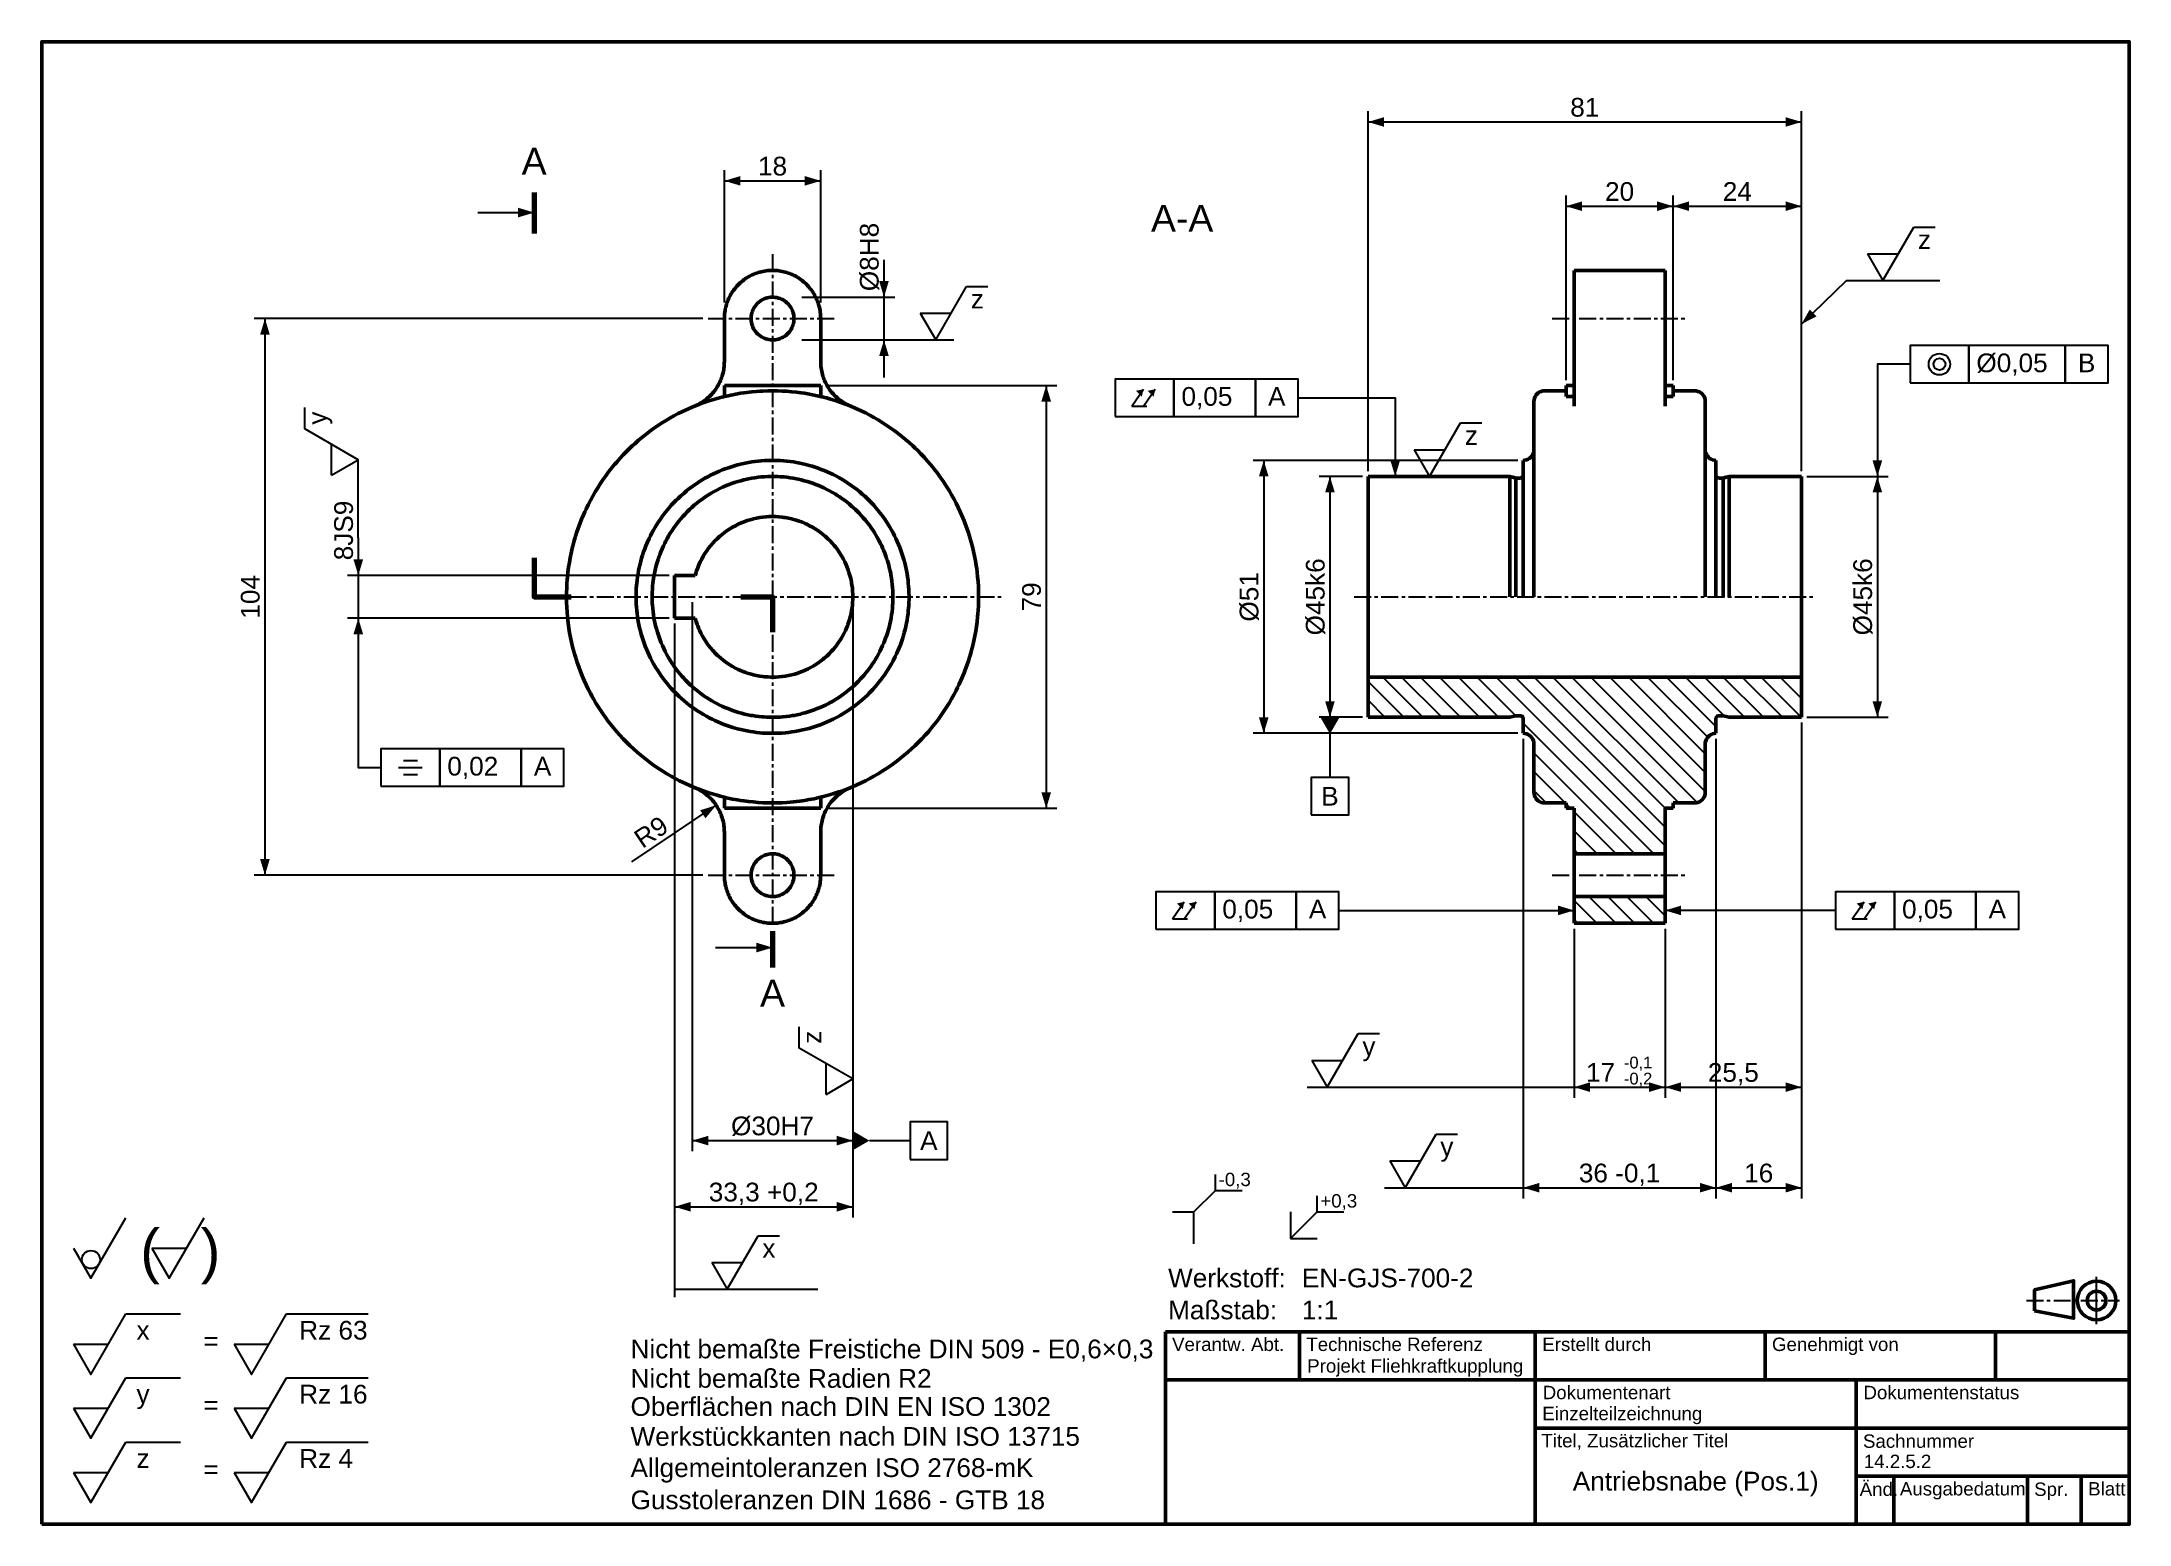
# Model space of a CAD drawing. Header units: millimetres. Extents: x 20 to 410, y 10 to 287.
import ezdxf
from ezdxf.enums import TextEntityAlignment as Align

# ---------------------------------------------------------------- set-up
doc = ezdxf.new("R2010")
doc.units = ezdxf.units.MM
doc.linetypes.add('CENTER', pattern=[5.08, 3.175, -0.635, 0.635, -0.635])
for name, color, linetype, lineweight in [('DUENN', 7, 'CONTINUOUS', 25), ('KANTEN', 7, 'CONTINUOUS', 50), ('MITTELLINIEN', 7, 'CENTER', 25), ('TEXT', 7, 'CONTINUOUS', 25)]:
    doc.layers.add(name, color=color, linetype=linetype, lineweight=lineweight)
doc.styles.get("Standard").update_dxf_attribs({"font": 'arial.ttf'})

msp = doc.modelspace()

# ---------------------------------------------------------------- texts
at = {"layer": 'TEXT'}
for s, height, p in [('81', 3.5, (308.28, 273.01)), ('A', 5, (111.99, 262.19)), ('18', 3.5, (156.53, 262.01)), ('20', 3.5, (314.78, 257.27)), ('24', 3.5, (336.78, 257.27)), ('A-A', 5, (233.06, 251.52)), ('B', 3.5, (402.04, 225.25)), ('A', 3.5, (250.73, 218.98)), ('A', 3.5, (113.57, 149.89)), ('B', 3.5, (260.67, 144.28)), ('A', 3.5, (258.36, 123.19)), ('A', 3.5, (385.35, 123.19)), ('A', 5, (156.53, 106.74)), ('25,5', 3.5, (336.03, 92.67)), ('Ø30H7', 3.5, (156.53, 82.68)), ('A', 3.5, (185.73, 79.93)), ('36 -0,1', 3.5, (314.78, 73.88)), ('16', 3.5, (340.78, 73.88)), ('33,3 +0,2', 3.5, (154.88, 70.32)), ('Antriebsnabe (Pos.1)', 3.5, (329, 16.3))]:
    msp.add_text(s, height=height, dxfattribs=at).set_placement(p, align=Align.CENTER)
for s, p in [('Ø8H8', (176.35, 246.78)), ('8JS9', (78.14, 195.68)), ('104', (60.7, 183.28)), ('Ø51', (247.3, 183.28)), ('Ø45k6', (259.67, 183.28)), ('Ø45k6', (361.94, 183.28)), ('79', (206.66, 183.28))]:
    msp.add_text(s, height=3.5, rotation=90, dxfattribs=at).set_placement(p, align=Align.CENTER)
for s, height, p in [('z', 3.5, (370.53, 248.28)), ('z', 3.5, (193.58, 237.18)), ('Ø0,05', 3.5, (381.44, 225.25)), ('0,05', 3.5, (232.93, 218.98)), ('z', 3.5, (285.87, 211.68)), ('0,02', 3.5, (95.77, 149.89)), ('0,05', 3.5, (240.56, 123.19)), ('0,05', 3.5, (367.55, 123.19)), ('y', 3.5, (266.73, 97.57)), ('17', 3.5, (308.5, 92.67)), ('-0,1', 2.2, (315.6, 95.17)), ('-0,2', 2.2, (315.6, 92.17)), ('y', 3.5, (281.29, 78.78)), ('-0,3', 2.5, (239.87, 73.18)), ('+0,3', 2.5, (258.87, 69.18)), ('(', 7.9, (38.4, 57.2)), (')', 7.9, (49.7, 57.2)), ('x', 3.5, (154.63, 59.81)), ('Werkstoff:', 3.5, (230.43, 54.27)), ('EN-GJS-700-2', 3.5, (255.42, 54.27)), ('Maßstab:', 3.5, (230.43, 48.3)), ('1:1', 3.5, (255.42, 48.3)), ('x', 3.5, (37.7, 44.5)), ('Rz 63', 3.5, (68.1, 44.5)), ('=', 3.5, (50.2, 42.5)), ('Nicht bemaßte Freistiche DIN 509 - E0,6×0,3', 3.5, (130, 41)), ('Verantw. Abt.', 2.5, (231.17, 42.37)), ('Technische Referenz', 2.5, (256.25, 42.37)), ('Erstellt durch', 2.5, (300.34, 42.37)), ('Genehmigt von', 2.5, (343.25, 42.37)), ('Nicht bemaßte Radien R2', 3.5, (130, 35.5)), ('Projekt Fliehkraftkupplung', 2.5, (256.42, 38.34)), ('y', 3.5, (37.7, 32.56)), ('Rz 16', 3.5, (68.1, 32.56)), ('Dokumentenart', 2.5, (300.42, 33.37)), ('Dokumentenstatus', 2.5, (360.34, 33.37)), ('=', 3.5, (50.2, 30.56)), ('Oberflächen nach DIN EN ISO 1302', 3.5, (130, 30.25)), ('Einzelteilzeichnung', 2.5, (300.34, 29.44)), ('Werkstückkanten nach DIN ISO 13715', 3.5, (130, 24.66)), ('Rz 4', 3.5, (68.1, 20.54)), ('Titel, Zusätzlicher Titel', 2.5, (300.17, 24.37)), ('Sachnummer', 2.5, (360.25, 24.28)), ('z', 3.5, (37.7, 20.54)), ('=', 3.5, (50.2, 18.54)), ('Allgemeintoleranzen ISO 2768-mK', 3.5, (130, 18.82)), ('14.2.5.2', 2.5, (360.4, 20.5)), ('Gusstoleranzen DIN 1686 - GTB 18', 3.5, (130, 12.81)), ('Änd.', 2.5, (359.64, 15.3)), ('Ausgabedatum', 2.5, (367.15, 15.38)), ('Spr.', 2.5, (392.23, 15.3)), ('Blatt', 2.5, (402.32, 15.38))]:
    msp.add_text(s, height=height, dxfattribs=at).set_placement(p)
for s, rotation, p in [('y', 90, (73.24, 215.45)), ('R9', 33.9, (132.22, 136.16)), ('z', 90, (165.63, 99.77))]:
    msp.add_text(s, height=3.5, rotation=rotation, dxfattribs=at).set_placement(p)

# ---------------------------------------------------------------- linework, layer by layer
at = {"layer": 'DUENN', "lineweight": 25}
for p, q in [((267.78, 206.78), (267.78, 274.01)), ((348.78, 206.78), (348.78, 274.01)), ((267.78, 272.01), (348.78, 272.01)), ((147.53, 238.28), (147.53, 263.01)), ((165.53, 238.28), (165.53, 263.01)), ((147.53, 261.01), (165.53, 261.01)), ((304.78, 223.78), (304.78, 258.27)), ((324.78, 223.78), (324.78, 258.27)), ((324.78, 223.78), (324.78, 258.27)), ((348.78, 206.78), (348.78, 258.27)), ((101.49, 255.08), (111.99, 255.08)), ((304.78, 256.27), (324.78, 256.27)), ((324.78, 256.27), (348.78, 256.27)), ((369.73, 252.38), (373.73, 252.38)), ((177.35, 246.28), (177.35, 224.28)), ((361.07, 247.38), (366.85, 247.38)), ((162.03, 239.28), (179.35, 239.28)), ((192.78, 241.28), (196.78, 241.28)), ((143.53, 235.28), (59.7, 235.28)), ((61.7, 235.28), (61.7, 131.28)), ((184.12, 236.28), (189.89, 236.28)), ((162.03, 231.28), (179.35, 231.28)), ((179.35, 231.28), (190.39, 231.28)), ((167.03, 222.78), (209.66, 222.78)), ((207.66, 222.78), (207.66, 143.78)), ((69.14, 214.65), (69.14, 218.65)), ((223.63, 218.88), (225.83, 222.08)), ((223.63, 218.88), (226.43, 218.88)), ((225.83, 218.88), (228.03, 222.08)), ((285.07, 215.78), (289.07, 215.78)), ((74.14, 205.99), (74.14, 211.77)), ((276.41, 210.78), (282.18, 210.78)), ((79.14, 194.28), (79.14, 208.88)), ((295.78, 208.78), (246.3, 208.78)), ((248.3, 208.78), (248.3, 157.78)), ((266.78, 205.78), (258.67, 205.78)), ((260.67, 205.78), (260.67, 160.78)), ((349.78, 205.78), (364.94, 205.78)), ((362.94, 205.78), (362.94, 160.78)), ((79.14, 194.28), (79.14, 172.28)), ((137.23, 187.28), (77.14, 187.28)), ((141.53, 182.28), (141.53, 79.68)), ((171.53, 182.28), (171.53, 79.68)), ((171.53, 182.28), (171.53, 67.32)), ((137.23, 179.28), (77.14, 179.28)), ((138.23, 178.28), (138.23, 67.32)), ((278.02, 160.78), (270.52, 168.28)), ((281.55, 160.78), (274.05, 168.28)), ((285.09, 160.78), (277.59, 168.28)), ((288.62, 160.78), (281.12, 168.28)), ((292.16, 160.78), (284.66, 168.28)), ((295.4, 161.07), (288.19, 168.28)), ((323.28, 136.73), (291.73, 168.28)), ((323.28, 140.27), (295.27, 168.28)), ((323.31, 143.77), (298.8, 168.28)), ((325.84, 144.78), (302.34, 168.28)), ((329.3, 144.85), (305.87, 168.28)), ((330.78, 146.91), (309.41, 168.28)), ((330.78, 150.44), (312.94, 168.28)), ((330.78, 153.98), (316.48, 168.28)), ((331.24, 157.05), (320.01, 168.28)), ((332.78, 159.05), (323.55, 168.28)), ((334.33, 161.03), (327.08, 168.28)), ((338.12, 160.78), (330.62, 168.28)), ((341.66, 160.78), (334.16, 168.28)), ((345.19, 160.78), (337.69, 168.28)), ((348.72, 160.78), (341.23, 168.28)), ((348.78, 164.26), (344.76, 168.28)), ((348.78, 167.8), (348.3, 168.28)), ((274.48, 160.78), (267.78, 167.48)), ((270.95, 160.78), (267.78, 163.95)), ((266.78, 160.78), (258.67, 160.78)), ((349.78, 160.78), (364.94, 160.78)), ((295.78, 157.78), (246.3, 157.78)), ((260.67, 157.68), (260.67, 149.53)), ((321.19, 135.28), (296.78, 159.69)), ((296.78, 156.78), (296.78, 70.88)), ((332.78, 156.78), (332.78, 70.88)), ((332.78, 156.78), (332.78, 70.88)), ((348.78, 159.78), (348.78, 89.67)), ((348.78, 159.78), (348.78, 70.88)), ((87.57, 152.69), (90.17, 152.69)), ((317.66, 135.28), (298.78, 154.16)), ((86.67, 151.39), (91.07, 151.39)), ((87.57, 150.09), (90.17, 150.09)), ((304.62, 144.78), (298.78, 150.62)), ((130.23, 133.74), (146, 144.34)), ((301.09, 144.78), (298.78, 147.09)), ((305.62, 143.78), (304.78, 144.62)), ((167.03, 143.78), (209.66, 143.78)), ((314.12, 135.28), (306.28, 143.12)), ((310.59, 135.28), (306.28, 139.59)), ((307.05, 135.28), (306.28, 136.05)), ((143.53, 131.28), (59.7, 131.28)), ((231.26, 123.09), (233.46, 126.29)), ((233.46, 123.09), (235.66, 126.29)), ((310.52, 122.28), (306.28, 126.52)), ((314.06, 122.28), (309.06, 127.28)), ((317.59, 122.28), (312.59, 127.28)), ((321.13, 122.28), (316.13, 127.28)), ((323.28, 123.66), (319.66, 127.28)), ((323.28, 127.2), (323.2, 127.28)), ((358.25, 123.09), (360.45, 126.29)), ((360.45, 123.09), (362.65, 126.29)), ((231.26, 123.09), (234.06, 123.09)), ((262.36, 124.69), (306.28, 124.69)), ((306.98, 122.28), (306.28, 122.98)), ((306.28, 121.28), (306.28, 89.67)), ((355.15, 124.69), (323.28, 124.69)), ((323.28, 121.28), (323.28, 89.67)), ((323.28, 121.28), (323.28, 89.67)), ((358.25, 123.09), (361.05, 123.09)), ((145.86, 117.75), (156.53, 117.75)), ((161.53, 98.97), (161.53, 102.97)), ((265.93, 101.67), (269.93, 101.67)), ((166.53, 90.31), (166.53, 96.08)), ((257.27, 96.67), (263.04, 96.67)), ((256.43, 91.67), (306.28, 91.67)), ((306.28, 91.67), (323.28, 91.67)), ((323.28, 91.67), (348.78, 91.67)), ((280.49, 82.88), (284.49, 82.88)), ((141.53, 81.68), (171.53, 81.68)), ((174.63, 81.68), (182.23, 81.68)), ((239.27, 72.38), (239.27, 75.38)), ((271.83, 77.88), (277.61, 77.88)), ((235.27, 68.38), (239.27, 72.38)), ((239.27, 72.38), (244.27, 72.38)), ((258.27, 68.38), (258.27, 71.38)), ((270.83, 72.88), (296.78, 72.88)), ((296.78, 72.88), (332.78, 72.88)), ((332.78, 72.88), (348.78, 72.88)), ((138.23, 69.32), (171.53, 69.32)), ((138.23, 67.32), (138.23, 52.41)), ((231.27, 68.38), (235.27, 68.38)), ((235.27, 62.38), (235.27, 68.38)), ((253.27, 68.38), (253.27, 63.38)), ((253.27, 63.38), (258.27, 68.38)), ((258.27, 68.38), (263.27, 68.38)), ((153.83, 63.91), (157.83, 63.91)), ((253.27, 63.38), (258.27, 63.38)), ((40.54, 61.6), (47.06, 61.6)), ((145.17, 58.91), (150.95, 58.91)), ((403.9, 47.4), (403.9, 56.2)), ((138.23, 53.91), (164.99, 53.91)), ((35.72, 49.3), (45.9, 49.3)), ((65.72, 49.3), (81, 49.3)), ((25.94, 43.65), (32.46, 43.65)), ((55.94, 43.65), (62.46, 43.65)), ((35.72, 37.36), (45.9, 37.36)), ((65.72, 37.36), (81, 37.36)), ((25.94, 31.71), (32.46, 31.71)), ((55.94, 31.71), (62.46, 31.71)), ((35.72, 25.34), (45.9, 25.34)), ((65.72, 25.34), (81, 25.34)), ((25.94, 19.69), (32.46, 19.69)), ((55.94, 19.69), (62.46, 19.69))]:
    msp.add_line(p, q, dxfattribs=at)
for points in [[(361.07, 247.38), (363.96, 242.38), (369.73, 252.38)], [(348.78, 234.25), (357.19, 242.38), (374.63, 242.38)], [(184.12, 236.28), (187.01, 231.28), (192.78, 241.28)], [(369.04, 226.75), (362.94, 226.75), (362.94, 205.78)], [(254.73, 220.48), (272.86, 220.48), (272.86, 205.78)], [(74.14, 205.99), (79.14, 208.88), (69.14, 214.65)], [(276.41, 210.78), (279.29, 205.78), (285.07, 215.78)], [(79.14, 172.28), (79.14, 151.39), (83.37, 151.39)], [(257.27, 96.67), (260.16, 91.67), (265.93, 101.67)], [(166.53, 90.31), (171.53, 93.2), (161.53, 98.97)], [(271.83, 77.88), (274.72, 72.88), (280.49, 82.88)], [(25.94, 61.6), (29.2, 55.95), (35.72, 67.25)], [(40.54, 61.6), (43.8, 55.95), (50.32, 67.25)], [(145.17, 58.91), (148.06, 53.91), (153.83, 63.91)], [(25.94, 43.65), (29.2, 38), (35.72, 49.3)], [(55.94, 43.65), (59.2, 38), (65.72, 49.3)], [(25.94, 31.71), (29.2, 26.06), (35.72, 37.36)], [(55.94, 31.71), (59.2, 26.06), (65.72, 37.36)], [(25.94, 19.69), (29.2, 14.04), (35.72, 25.34)], [(55.94, 19.69), (59.2, 14.04), (65.72, 25.34)]]:
    msp.add_lwpolyline(points, dxfattribs=at)
for points in [[(369.04, 223.25), (380.04, 223.25), (380.04, 230.25), (369.04, 230.25)], [(380.04, 223.25), (398.04, 223.25), (398.04, 230.25), (380.04, 230.25)], [(398.04, 223.25), (406.04, 223.25), (406.04, 230.25), (398.04, 230.25)], [(220.53, 216.98), (231.53, 216.98), (231.53, 223.98), (220.53, 223.98)], [(231.53, 216.98), (246.73, 216.98), (246.73, 223.98), (231.53, 223.98)], [(246.73, 216.98), (254.73, 216.98), (254.73, 223.98), (246.73, 223.98)], [(83.37, 147.89), (94.37, 147.89), (94.37, 154.89), (83.37, 154.89)], [(94.37, 147.89), (109.57, 147.89), (109.57, 154.89), (94.37, 154.89)], [(109.57, 147.89), (117.57, 147.89), (117.57, 154.89), (109.57, 154.89)], [(257.17, 142.53), (264.17, 142.53), (264.17, 149.53), (257.17, 149.53)], [(228.16, 121.19), (239.16, 121.19), (239.16, 128.19), (228.16, 128.19)], [(239.16, 121.19), (254.36, 121.19), (254.36, 128.19), (239.16, 128.19)], [(254.36, 121.19), (262.36, 121.19), (262.36, 128.19), (254.36, 128.19)], [(355.15, 121.19), (366.15, 121.19), (366.15, 128.19), (355.15, 128.19)], [(366.15, 121.19), (381.35, 121.19), (381.35, 128.19), (366.15, 128.19)], [(381.35, 121.19), (389.35, 121.19), (389.35, 128.19), (381.35, 128.19)], [(182.23, 78.18), (189.23, 78.18), (189.23, 85.18), (182.23, 85.18)]]:
    msp.add_lwpolyline(points, close=True, dxfattribs=at)
for centre, radius in [((374.54, 226.75), 2), ((374.54, 226.75), 1.1), ((29.2, 59.45), 1.69)]:
    msp.add_circle(centre, radius, dxfattribs=at)
at = {"layer": 'DUENN', "lineweight": 50}
for radius in [3.6, 1.75]:
    msp.add_circle((403.9, 51.8), radius, dxfattribs=at)
at = {"layer": 'DUENN'}
for points in [[(267.78, 272.01), (270.78, 271.11), (270.78, 272.91)], [(348.78, 272.01), (345.78, 272.91), (345.78, 271.11)], [(147.53, 261.01), (150.53, 260.11), (150.53, 261.91)], [(165.53, 261.01), (162.53, 261.91), (162.53, 260.11)], [(111.99, 255.08), (108.99, 255.98), (108.99, 254.18)], [(304.78, 256.27), (307.78, 255.37), (307.78, 257.17)], [(324.78, 256.27), (321.78, 257.17), (321.78, 255.37)], [(324.78, 256.27), (327.78, 255.37), (327.78, 257.17)], [(348.78, 256.27), (345.78, 257.17), (345.78, 255.37)], [(177.35, 239.28), (178.25, 242.28), (176.45, 242.28)], [(61.7, 235.28), (60.8, 232.28), (62.6, 232.28)], [(348.78, 234.25), (351.56, 235.69), (350.31, 236.98)], [(177.35, 231.28), (176.45, 228.28), (178.25, 228.28)], [(207.66, 222.78), (206.76, 219.78), (208.56, 219.78)], [(225.83, 222.08), (224.43, 221.78), (225.53, 220.68)], [(228.03, 222.08), (226.63, 221.78), (227.73, 220.68)], [(248.3, 208.78), (247.4, 205.78), (249.2, 205.78)], [(272.86, 205.78), (273.76, 208.78), (271.96, 208.78)], [(362.94, 205.78), (363.84, 208.78), (362.04, 208.78)], [(260.67, 205.78), (259.77, 202.78), (261.57, 202.78)], [(362.94, 205.78), (362.04, 202.78), (363.84, 202.78)], [(79.14, 187.28), (80.04, 190.28), (78.24, 190.28)], [(79.14, 179.28), (78.24, 176.28), (80.04, 176.28)], [(248.3, 157.78), (249.2, 160.78), (247.4, 160.78)], [(262.47, 160.78), (258.87, 160.78), (260.67, 157.68)], [(260.67, 160.78), (261.57, 163.78), (259.77, 163.78)], [(362.94, 160.78), (363.84, 163.78), (362.04, 163.78)], [(146, 144.34), (143.01, 143.41), (144.01, 141.92)], [(207.66, 143.78), (208.56, 146.78), (206.76, 146.78)], [(61.7, 131.28), (62.6, 134.28), (60.8, 134.28)], [(233.46, 126.29), (232.06, 125.99), (233.16, 124.89)], [(235.66, 126.29), (234.26, 125.99), (235.36, 124.89)], [(306.28, 124.69), (303.28, 125.59), (303.28, 123.79)], [(323.28, 124.69), (326.28, 123.79), (326.28, 125.59)], [(360.45, 126.29), (359.05, 125.99), (360.15, 124.89)], [(362.65, 126.29), (361.25, 125.99), (362.35, 124.89)], [(156.53, 117.75), (153.53, 118.65), (153.53, 116.85)], [(306.28, 91.67), (309.28, 90.77), (309.28, 92.57)], [(323.28, 91.67), (320.28, 92.57), (320.28, 90.77)], [(323.28, 91.67), (326.28, 90.77), (326.28, 92.57)], [(348.78, 91.67), (345.78, 92.57), (345.78, 90.77)], [(141.53, 81.68), (144.53, 80.78), (144.53, 82.58)], [(171.53, 81.68), (168.53, 82.58), (168.53, 80.78)], [(171.53, 83.48), (171.53, 79.88), (174.63, 81.68)], [(138.23, 69.32), (141.23, 68.42), (141.23, 70.22)], [(171.53, 69.32), (168.53, 70.22), (168.53, 68.42)], [(296.78, 72.88), (299.78, 71.98), (299.78, 73.78)], [(332.78, 72.88), (329.78, 73.78), (329.78, 71.98)], [(332.78, 72.88), (335.78, 71.98), (335.78, 73.78)], [(348.78, 72.88), (345.78, 73.78), (345.78, 71.98)]]:
    msp.add_solid(points, dxfattribs=at)
at = {"layer": 'KANTEN', "lineweight": 100}
for p, q in [((111.99, 258.81), (111.99, 251.19)), ((156.53, 120.8), (156.53, 114.03))]:
    msp.add_line(p, q, dxfattribs=at)
at = {"layer": 'KANTEN', "lineweight": 50}
for p, q in [((306.28, 235.28), (306.28, 244.28)), ((323.28, 244.28), (323.28, 235.28)), ((306.28, 218.91), (306.28, 227.24)), ((323.28, 218.91), (323.28, 227.24)), ((298.78, 183.28), (298.78, 219.78)), ((330.78, 183.28), (330.78, 219.78)), ((296.78, 208.78), (296.78, 206.08)), ((296.78, 183.28), (296.78, 208.78)), ((332.78, 183.28), (332.78, 208.78)), ((267.78, 183.28), (267.78, 205.78)), ((294.28, 183.28), (294.28, 205.78)), ((295.4, 183.28), (295.4, 205.48)), ((296.78, 183.28), (296.78, 206.08)), ((334.16, 183.28), (334.16, 205.48)), ((335.28, 183.28), (335.28, 205.78)), ((348.78, 183.28), (348.78, 205.78)), ((267.78, 183.28), (267.78, 168.28)), ((348.78, 183.28), (348.78, 168.28)), ((296.78, 160.48), (296.78, 157.78)), ((298.78, 155.78), (298.78, 146.78)), ((306.28, 135.28), (306.28, 131.28)), ((323.28, 135.28), (323.28, 131.28)), ((306.28, 131.28), (306.28, 127.28)), ((323.28, 131.28), (323.28, 127.28)), ((229.97, 45.95), (410, 45.95)), ((229.97, 10), (229.97, 45.95)), ((254.99, 37), (254.99, 45.95)), ((299, 10), (299, 45.95)), ((342, 37), (342, 45.95)), ((385, 37), (385, 45.95)), ((229.97, 37), (410, 37)), ((359, 10), (359, 37)), ((299, 27.96), (410, 27.96)), ((359, 19), (410, 19)), ((366, 10), (366, 19)), ((391, 10), (391, 19)), ((401, 10), (401, 19))]:
    msp.add_line(p, q, dxfattribs=at)
for points in [[(20, 10), (410, 10), (410, 287), (20, 287)], [(160.53, 235.28), (160.52, 234.98), (160.48, 234.68), (160.43, 234.38), (160.35, 234.09), (160.25, 233.8), (160.12, 233.53), (159.98, 233.26), (159.82, 233), (159.64, 232.76), (159.44, 232.53), (159.22, 232.32), (158.99, 232.13), (158.74, 231.95), (158.49, 231.79), (158.22, 231.65), (157.94, 231.54), (157.65, 231.44), (157.36, 231.37), (157.06, 231.32), (156.76, 231.29), (156.45, 231.28), (156.15, 231.3), (155.85, 231.34), (155.56, 231.4), (155.27, 231.49), (154.98, 231.59), (154.71, 231.72), (154.44, 231.87), (154.19, 232.04), (153.95, 232.22), (153.73, 232.42), (153.52, 232.64), (153.33, 232.88), (153.16, 233.13), (153, 233.39), (152.87, 233.66), (152.76, 233.94), (152.67, 234.23), (152.6, 234.53), (152.56, 234.83), (152.53, 235.13), (152.53, 235.43), (152.56, 235.73), (152.6, 236.03), (152.67, 236.33), (152.76, 236.62), (152.87, 236.9), (153, 237.17), (153.16, 237.43), (153.33, 237.68), (153.52, 237.92), (153.73, 238.14), (153.95, 238.34), (154.19, 238.52), (154.44, 238.69), (154.71, 238.84), (154.98, 238.97), (155.27, 239.07), (155.56, 239.16), (155.85, 239.22), (156.15, 239.26), (156.45, 239.28), (156.76, 239.27), (157.06, 239.24), (157.36, 239.19), (157.65, 239.12), (157.94, 239.02), (158.22, 238.91), (158.49, 238.77), (158.74, 238.61), (158.99, 238.43), (159.22, 238.24), (159.44, 238.03), (159.64, 237.8), (159.82, 237.56), (159.98, 237.3), (160.12, 237.03), (160.25, 236.76), (160.35, 236.47), (160.43, 236.18), (160.48, 235.88), (160.52, 235.58)], [(156.53, 221.78), (157.43, 221.77), (158.33, 221.74), (159.23, 221.69), (160.13, 221.61), (161.02, 221.52), (161.91, 221.4), (162.51, 221.31), (163.1, 221.22), (163.99, 221.05), (164.87, 220.87), (165.74, 220.66), (166.62, 220.44), (167.19, 220.27), (167.77, 220.1), (168.63, 219.83), (169.48, 219.54), (170.32, 219.22), (171.16, 218.89), (171.99, 218.54), (172.54, 218.3), (173.08, 218.04), (173.89, 217.64), (174.69, 217.23), (175.48, 216.8), (176.25, 216.34), (177.02, 215.87), (177.78, 215.39), (178.52, 214.88), (179.26, 214.36), (179.98, 213.82), (180.68, 213.26), (181.38, 212.69), (182.06, 212.1), (182.73, 211.49), (183.16, 211.08), (183.59, 210.66), (184.23, 210.02), (184.84, 209.37), (185.45, 208.7), (186.03, 208.01), (186.42, 207.55), (186.79, 207.08), (187.34, 206.37), (187.87, 205.64), (188.38, 204.9), (188.72, 204.4), (189.04, 203.9), (189.52, 203.13), (189.97, 202.36), (190.41, 201.57), (190.83, 200.77), (191.23, 199.97), (191.61, 199.15), (191.85, 198.6), (192.08, 198.05), (192.31, 197.49), (192.53, 196.93), (192.84, 196.09), (193.13, 195.23), (193.4, 194.38), (193.65, 193.51), (193.88, 192.64), (194.08, 191.76), (194.27, 190.88), (194.44, 190), (194.59, 189.11), (194.67, 188.52), (194.75, 187.92), (194.85, 187.03), (194.92, 186.13), (194.98, 185.23), (195.02, 184.33), (195.03, 183.43), (195.02, 182.53), (194.99, 181.63), (194.95, 180.73), (194.9, 180.13), (194.85, 179.53), (194.75, 178.64), (194.63, 177.75), (194.49, 176.86), (194.33, 175.97), (194.15, 175.09), (193.95, 174.21), (193.72, 173.34), (193.57, 172.76), (193.4, 172.18), (193.13, 171.33), (192.84, 170.47), (192.53, 169.63), (192.31, 169.07), (192.08, 168.51), (191.73, 167.68), (191.36, 166.87), (191.1, 166.32), (190.83, 165.79), (190.41, 164.99), (189.97, 164.2), (189.52, 163.43), (189.04, 162.66), (188.55, 161.91), (188.04, 161.16), (187.52, 160.43), (187.16, 159.95), (186.79, 159.48), (186.23, 158.78), (185.64, 158.09), (185.05, 157.41), (184.43, 156.75), (183.81, 156.11), (183.16, 155.48), (182.51, 154.86), (181.83, 154.26), (181.15, 153.68), (180.45, 153.11), (179.74, 152.56), (179.26, 152.2), (178.77, 151.85), (178.03, 151.34), (177.53, 151.01), (177.02, 150.69), (176.25, 150.22), (175.48, 149.76), (174.69, 149.33), (173.89, 148.92), (173.08, 148.52), (172.26, 148.14), (171.44, 147.78), (170.6, 147.44), (169.76, 147.12), (168.91, 146.83), (168.34, 146.64), (167.77, 146.46), (166.9, 146.2), (166.03, 145.97), (165.16, 145.76), (164.28, 145.57), (163.4, 145.4), (162.51, 145.25), (161.62, 145.12), (161.02, 145.04), (160.42, 144.98), (159.83, 144.92), (159.23, 144.87), (158.33, 144.82), (157.43, 144.79), (156.53, 144.78), (155.63, 144.79), (154.73, 144.82), (153.83, 144.87), (152.93, 144.95), (152.04, 145.04), (151.15, 145.16), (150.55, 145.25), (149.96, 145.34), (149.07, 145.51), (148.19, 145.69), (147.32, 145.9), (146.73, 146.05), (146.16, 146.2), (145.29, 146.46), (144.43, 146.73), (143.58, 147.02), (142.74, 147.34), (141.9, 147.67), (141.07, 148.02), (140.25, 148.39), (139.71, 148.65), (139.17, 148.92), (138.37, 149.33), (137.58, 149.76), (136.81, 150.22), (136.04, 150.69), (135.53, 151.01), (135.03, 151.34), (134.29, 151.85), (133.56, 152.38), (133.08, 152.74), (132.61, 153.11), (131.91, 153.68), (131.23, 154.26), (130.55, 154.86), (129.9, 155.48), (129.25, 156.11), (128.63, 156.75), (128.01, 157.41), (127.42, 158.09), (126.83, 158.78), (126.27, 159.48), (125.72, 160.19), (125.37, 160.67), (125.02, 161.16), (124.51, 161.91), (124.02, 162.66), (123.54, 163.43), (123.09, 164.2), (122.8, 164.73), (122.51, 165.26), (122.1, 166.06), (121.7, 166.87), (121.33, 167.68), (120.98, 168.51), (120.64, 169.35), (120.32, 170.19), (120.03, 171.04), (119.75, 171.9), (119.58, 172.47), (119.41, 173.05), (119.18, 173.92), (118.98, 174.8), (118.79, 175.68), (118.62, 176.56), (118.47, 177.45), (118.35, 178.34), (118.28, 178.94), (118.21, 179.53), (118.14, 180.43), (118.08, 181.33), (118.04, 182.23), (118.03, 183.13), (118.04, 184.03), (118.07, 184.93), (118.11, 185.83), (118.16, 186.43), (118.21, 187.03), (118.31, 187.92), (118.43, 188.81), (118.57, 189.7), (118.73, 190.59), (118.91, 191.47), (119.11, 192.35), (119.34, 193.22), (119.49, 193.8), (119.66, 194.38), (119.93, 195.23), (120.22, 196.09), (120.53, 196.93), (120.86, 197.77), (121.21, 198.6), (121.45, 199.15), (121.7, 199.69), (122.1, 200.5), (122.51, 201.3), (122.94, 202.1), (123.39, 202.88), (123.86, 203.65), (124.34, 204.4), (124.85, 205.15), (125.37, 205.89), (125.9, 206.61), (126.27, 207.08), (126.64, 207.55), (127.03, 208.01), (127.42, 208.47), (128.01, 209.15), (128.63, 209.81), (129.25, 210.45), (129.9, 211.08), (130.33, 211.49), (130.78, 211.9), (131.45, 212.49), (132.14, 213.07), (132.85, 213.63), (133.56, 214.18), (134.29, 214.71), (135.03, 215.22), (135.78, 215.71), (136.55, 216.19), (137.32, 216.65), (138.11, 217.09), (138.9, 217.51), (139.71, 217.91), (140.25, 218.17), (140.8, 218.42), (141.62, 218.78), (142.46, 219.12), (143.3, 219.44), (143.86, 219.64), (144.43, 219.83), (145.29, 220.1), (146.16, 220.36), (147.03, 220.59), (147.9, 220.8), (148.78, 220.99), (149.66, 221.16), (150.55, 221.31), (151.15, 221.4), (151.74, 221.48), (152.64, 221.58), (153.53, 221.66), (154.13, 221.71), (154.73, 221.74), (155.63, 221.77)], [(156.53, 208.78), (157.13, 208.77), (158.03, 208.74), (158.63, 208.69), (159.23, 208.64), (159.82, 208.57), (160.42, 208.48), (161.01, 208.38), (161.6, 208.27), (162.18, 208.15), (162.77, 208.01), (163.35, 207.85), (163.92, 207.68), (164.5, 207.5), (165.06, 207.31), (165.63, 207.1), (166.18, 206.88), (166.74, 206.65), (167.28, 206.4), (167.83, 206.14), (168.36, 205.87), (168.89, 205.59), (169.67, 205.14), (170.18, 204.82), (170.68, 204.49), (171.18, 204.15), (171.66, 203.8), (172.14, 203.44), (172.84, 202.88), (173.3, 202.49), (173.75, 202.09), (174.19, 201.68), (174.61, 201.26), (175.03, 200.83), (175.44, 200.39), (175.84, 199.94), (176.22, 199.48), (176.6, 199.01), (176.96, 198.53), (177.49, 197.8), (177.83, 197.31), (178.15, 196.8), (178.46, 196.29), (178.76, 195.77), (179.05, 195.24), (179.33, 194.71), (179.59, 194.17), (179.84, 193.62), (180.07, 193.07), (180.3, 192.52), (180.51, 191.95), (180.71, 191.39), (180.89, 190.82), (181.06, 190.24), (181.22, 189.66), (181.36, 189.08), (181.49, 188.49), (181.66, 187.61), (181.75, 187.02), (181.84, 186.42), (181.9, 185.83), (181.96, 185.23), (181.99, 184.63), (182.02, 184.03), (182.03, 183.43), (182.03, 182.83), (182.01, 182.23), (181.98, 181.63), (181.9, 180.73), (181.84, 180.14), (181.75, 179.54), (181.66, 178.95), (181.55, 178.36), (181.43, 177.77), (181.29, 177.19), (181.14, 176.61), (180.98, 176.03), (180.8, 175.46), (180.61, 174.89), (180.41, 174.32), (180.19, 173.76), (179.96, 173.21), (179.71, 172.66), (179.46, 172.12), (179.05, 171.32), (178.76, 170.79), (178.46, 170.27), (178.15, 169.76), (177.83, 169.25), (177.49, 168.76), (177.14, 168.27), (176.78, 167.79), (176.41, 167.31), (176.03, 166.85), (175.64, 166.4), (175.24, 165.95), (174.61, 165.3), (174.19, 164.88), (173.75, 164.47), (173.3, 164.07), (172.61, 163.49), (172.14, 163.12), (171.66, 162.76), (171.18, 162.41), (170.68, 162.07), (170.18, 161.74), (169.67, 161.42), (169.15, 161.12), (168.62, 160.83), (167.83, 160.42), (167.28, 160.16), (166.74, 159.91), (166.18, 159.68), (165.63, 159.46), (165.06, 159.25), (164.5, 159.06), (163.92, 158.88), (163.35, 158.71), (162.77, 158.55), (162.18, 158.41), (161.3, 158.23), (160.71, 158.13), (160.12, 158.03), (159.52, 157.96), (158.93, 157.89), (158.33, 157.84), (157.73, 157.81), (157.13, 157.79), (156.53, 157.78), (155.93, 157.79), (155.33, 157.81), (154.73, 157.84), (154.13, 157.89), (153.54, 157.96), (152.94, 158.03), (152.35, 158.13), (151.76, 158.23), (151.17, 158.35), (150.58, 158.48), (150, 158.63), (149.14, 158.88), (148.56, 159.06), (148, 159.25), (147.43, 159.46), (146.88, 159.68), (146.32, 159.91), (145.78, 160.16), (145.23, 160.42), (144.7, 160.69), (144.17, 160.97), (143.65, 161.27), (143.14, 161.58), (142.38, 162.07), (141.88, 162.41), (141.4, 162.76), (140.92, 163.12), (140.45, 163.49), (139.99, 163.88), (139.53, 164.27), (139.09, 164.67), (138.66, 165.09), (138.24, 165.52), (137.62, 166.17), (137.22, 166.62), (136.84, 167.08), (136.46, 167.55), (136.1, 168.03), (135.74, 168.51), (135.4, 169), (135.07, 169.51), (134.75, 170.01), (134.3, 170.79), (134.01, 171.32), (133.73, 171.85), (133.47, 172.39), (133.22, 172.94), (132.99, 173.49), (132.76, 174.04), (132.55, 174.61), (132.35, 175.17), (132.17, 175.74), (132, 176.32), (131.84, 176.9), (131.7, 177.48), (131.57, 178.07), (131.45, 178.66), (131.31, 179.54), (131.22, 180.14), (131.16, 180.73), (131.1, 181.33), (131.07, 181.93), (131.04, 182.53), (131.03, 183.13), (131.03, 183.73), (131.05, 184.33), (131.08, 184.93), (131.16, 185.83), (131.22, 186.42), (131.31, 187.02), (131.4, 187.61), (131.51, 188.2), (131.63, 188.79), (131.77, 189.37), (131.92, 189.95), (132.08, 190.53), (132.26, 191.1), (132.45, 191.67), (132.65, 192.24), (132.87, 192.8), (133.1, 193.35), (133.47, 194.17), (133.73, 194.71), (134.01, 195.24), (134.3, 195.77), (134.6, 196.29), (134.91, 196.8), (135.23, 197.31), (135.57, 197.8), (135.92, 198.29), (136.28, 198.77), (136.84, 199.48), (137.22, 199.94), (137.62, 200.39), (138.03, 200.83), (138.45, 201.26), (138.87, 201.68), (139.31, 202.09), (139.99, 202.68), (140.45, 203.07), (140.92, 203.44), (141.4, 203.8), (141.88, 204.15), (142.38, 204.49), (142.88, 204.82), (143.39, 205.14), (143.91, 205.44), (144.44, 205.73), (144.97, 206.01), (145.5, 206.27), (146.05, 206.53), (146.6, 206.77), (147.15, 206.99), (147.71, 207.21), (148.28, 207.41), (148.85, 207.6), (149.42, 207.77), (150, 207.93), (150.88, 208.15), (151.46, 208.27), (152.05, 208.38), (152.64, 208.48), (153.24, 208.57), (153.83, 208.64), (154.43, 208.69), (155.03, 208.74), (155.93, 208.77)], [(156.53, 205.78), (157.13, 205.77), (157.43, 205.76), (158.03, 205.73), (158.63, 205.68), (159.22, 205.62), (159.82, 205.54), (160.41, 205.44), (161, 205.33), (161.3, 205.27), (161.88, 205.13), (162.46, 204.98), (163.04, 204.82), (163.61, 204.64), (164.18, 204.44), (164.74, 204.23), (165.02, 204.12), (165.57, 203.88), (166.12, 203.63), (166.66, 203.37), (167.19, 203.09), (167.71, 202.8), (168.23, 202.5), (168.74, 202.18), (168.99, 202.01), (169.49, 201.67), (169.97, 201.32), (170.45, 200.96), (170.92, 200.58), (171.37, 200.19), (171.6, 199.99), (172.04, 199.58), (172.47, 199.16), (172.68, 198.95), (173.09, 198.51), (173.49, 198.07), (173.88, 197.61), (174.25, 197.14), (174.62, 196.66), (174.97, 196.18), (175.31, 195.68), (175.63, 195.17), (175.79, 194.92), (176.09, 194.4), (176.38, 193.87), (176.66, 193.34), (176.92, 192.8), (177.16, 192.25), (177.28, 191.98), (177.51, 191.42), (177.72, 190.86), (177.91, 190.29), (178, 190), (178.17, 189.43), (178.33, 188.85), (178.47, 188.27), (178.6, 187.68), (178.65, 187.38), (178.75, 186.79), (178.84, 186.2), (178.91, 185.6), (178.96, 185), (179, 184.41), (179.02, 183.81), (179.03, 183.2), (179.02, 182.6), (178.99, 182.01), (178.97, 181.71), (178.92, 181.11), (178.86, 180.51), (178.78, 179.92), (178.68, 179.32), (178.57, 178.73), (178.44, 178.15), (178.29, 177.57), (178.13, 176.99), (178.05, 176.7), (177.86, 176.13), (177.66, 175.56), (177.45, 175), (177.34, 174.72), (177.1, 174.17), (176.85, 173.62), (176.59, 173.09), (176.31, 172.55), (176.02, 172.03), (175.71, 171.51), (175.55, 171.26), (175.22, 170.76), (174.88, 170.26), (174.53, 169.78), (174.35, 169.54), (173.97, 169.07), (173.59, 168.61), (173.39, 168.38), (172.99, 167.94), (172.57, 167.5), (172.15, 167.08), (171.71, 166.67), (171.26, 166.27), (170.8, 165.88), (170.33, 165.51), (170.09, 165.33), (169.61, 164.97), (169.12, 164.63), (168.61, 164.3), (168.1, 163.98), (167.58, 163.68), (167.32, 163.54), (166.79, 163.26), (166.52, 163.12), (165.98, 162.86), (165.43, 162.62), (164.88, 162.39), (164.32, 162.17), (163.75, 161.97), (163.18, 161.79), (162.61, 161.62), (162.03, 161.46), (161.74, 161.39), (161.15, 161.26), (160.56, 161.14), (160.26, 161.09), (159.67, 161), (159.08, 160.92), (158.48, 160.86), (157.88, 160.82), (157.28, 160.79), (156.68, 160.78), (156.08, 160.78), (155.48, 160.8), (154.88, 160.84), (154.58, 160.86), (153.98, 160.92), (153.39, 161), (152.8, 161.09), (152.5, 161.14), (151.91, 161.26), (151.32, 161.39), (150.74, 161.54), (150.16, 161.7), (149.59, 161.88), (149.02, 162.07), (148.46, 162.28), (148.18, 162.39), (147.63, 162.62), (147.08, 162.86), (146.54, 163.12), (146, 163.39), (145.74, 163.54), (145.22, 163.83), (144.7, 164.14), (144.19, 164.46), (143.94, 164.63), (143.45, 164.97), (142.97, 165.33), (142.49, 165.7), (142.03, 166.08), (141.58, 166.47), (141.13, 166.87), (140.7, 167.29), (140.28, 167.72), (139.87, 168.16), (139.67, 168.38), (139.28, 168.84), (138.9, 169.3), (138.53, 169.78), (138.18, 170.26), (137.84, 170.76), (137.67, 171.01), (137.35, 171.51), (137.04, 172.03), (136.75, 172.55), (136.47, 173.09), (136.21, 173.62), (135.96, 174.17), (135.72, 174.72), (135.61, 175), (135.4, 175.56), (135.2, 176.13), (135.01, 176.7), (134.85, 177.28), (134.69, 177.86), (134.62, 178.15), (134.49, 178.73), (134.38, 179.32), (134.28, 179.92), (134.2, 180.51), (134.14, 181.11), (134.09, 181.71), (134.07, 182.01), (134.04, 182.6), (134.03, 183.2), (134.04, 183.81), (134.05, 184.11), (134.08, 184.7), (134.12, 185.3), (134.18, 185.9), (134.22, 186.2), (134.31, 186.79), (134.41, 187.38), (134.52, 187.97), (134.66, 188.56), (134.81, 189.14), (134.97, 189.72), (135.15, 190.29), (135.34, 190.86), (135.45, 191.14), (135.66, 191.7), (135.9, 192.25), (136.14, 192.8), (136.4, 193.34), (136.54, 193.61), (136.82, 194.14), (137.12, 194.66), (137.43, 195.17), (137.75, 195.68), (138.09, 196.18), (138.27, 196.42), (138.62, 196.9), (138.99, 197.38), (139.37, 197.84), (139.77, 198.29), (140.18, 198.73), (140.59, 199.16), (141.02, 199.58), (141.46, 199.99), (141.91, 200.39), (142.38, 200.77), (142.85, 201.14), (143.33, 201.5), (143.82, 201.85), (144.07, 202.01), (144.57, 202.34), (145.09, 202.65), (145.61, 202.95), (146.14, 203.23), (146.67, 203.51), (147.21, 203.76), (147.49, 203.88), (148.04, 204.12), (148.32, 204.23), (148.88, 204.44), (149.45, 204.64), (150.02, 204.82), (150.6, 204.98), (151.18, 205.13), (151.76, 205.27), (152.06, 205.33), (152.65, 205.44), (153.24, 205.54), (153.84, 205.62), (154.43, 205.68), (155.03, 205.73), (155.63, 205.76), (155.93, 205.77)], [(160.53, 131.28), (160.52, 130.98), (160.48, 130.68), (160.43, 130.38), (160.35, 130.09), (160.25, 129.8), (160.12, 129.53), (159.98, 129.26), (159.82, 129), (159.64, 128.76), (159.44, 128.53), (159.22, 128.32), (158.99, 128.13), (158.74, 127.95), (158.49, 127.79), (158.22, 127.65), (157.94, 127.54), (157.65, 127.44), (157.36, 127.37), (157.06, 127.32), (156.76, 127.29), (156.45, 127.28), (156.15, 127.3), (155.85, 127.34), (155.56, 127.4), (155.27, 127.49), (154.98, 127.59), (154.71, 127.72), (154.44, 127.87), (154.19, 128.04), (153.95, 128.22), (153.73, 128.42), (153.52, 128.64), (153.33, 128.88), (153.16, 129.13), (153, 129.39), (152.87, 129.66), (152.76, 129.94), (152.67, 130.23), (152.6, 130.53), (152.56, 130.83), (152.53, 131.13), (152.53, 131.43), (152.56, 131.73), (152.6, 132.03), (152.67, 132.33), (152.76, 132.62), (152.87, 132.9), (153, 133.17), (153.16, 133.43), (153.33, 133.68), (153.52, 133.92), (153.73, 134.14), (153.95, 134.34), (154.19, 134.52), (154.44, 134.69), (154.71, 134.84), (154.98, 134.97), (155.27, 135.07), (155.56, 135.16), (155.85, 135.22), (156.15, 135.26), (156.45, 135.28), (156.76, 135.27), (157.06, 135.24), (157.36, 135.19), (157.65, 135.12), (157.94, 135.02), (158.22, 134.91), (158.49, 134.77), (158.74, 134.61), (158.99, 134.43), (159.22, 134.24), (159.44, 134.03), (159.64, 133.8), (159.82, 133.56), (159.98, 133.3), (160.12, 133.03), (160.25, 132.76), (160.35, 132.47), (160.43, 132.18), (160.48, 131.88), (160.52, 131.58)], [(392.3, 49.9), (392.3, 53.8), (399.6, 55.5), (399.6, 48.5)]]:
    msp.add_lwpolyline(points, close=True, dxfattribs=at)
for points in [[(165.53, 235.28), (165.52, 235.58), (165.51, 235.88), (165.48, 236.18), (165.45, 236.48), (165.4, 236.78), (165.35, 237.07), (165.28, 237.37), (165.21, 237.66), (165.13, 237.95), (165.03, 238.23), (164.93, 238.51), (164.82, 238.79), (164.69, 239.07), (164.56, 239.34), (164.42, 239.61), (164.27, 239.87), (164.12, 240.12), (163.95, 240.37), (163.78, 240.62), (163.59, 240.86), (163.4, 241.09), (163.2, 241.32), (163, 241.54), (162.79, 241.75), (162.57, 241.95), (162.34, 242.15), (162.11, 242.34), (161.87, 242.53), (161.62, 242.7), (161.37, 242.87), (161.12, 243.02), (160.86, 243.17), (160.59, 243.31), (160.32, 243.44), (160.04, 243.57), (159.76, 243.68), (159.48, 243.78), (159.2, 243.88), (158.91, 243.96), (158.62, 244.03), (158.32, 244.1), (158.03, 244.15), (157.73, 244.2), (157.43, 244.23), (157.13, 244.26), (156.83, 244.27), (156.53, 244.28), (156.23, 244.27), (155.93, 244.26), (155.63, 244.23), (155.33, 244.2), (155.03, 244.15), (154.74, 244.1), (154.44, 244.03), (154.15, 243.96), (153.86, 243.88), (153.58, 243.78), (153.3, 243.68), (153.02, 243.57), (152.74, 243.44), (152.47, 243.31), (152.2, 243.17), (151.94, 243.02), (151.69, 242.87), (151.44, 242.7), (151.19, 242.53), (150.95, 242.34), (150.72, 242.15), (150.49, 241.95), (150.27, 241.75), (150.06, 241.54), (149.86, 241.32), (149.66, 241.09), (149.47, 240.86), (149.28, 240.62), (149.11, 240.37), (148.94, 240.12), (148.79, 239.87), (148.64, 239.61), (148.5, 239.34), (148.37, 239.07), (148.24, 238.79), (148.13, 238.51), (148.03, 238.23), (147.93, 237.95), (147.85, 237.66), (147.78, 237.37), (147.71, 237.07), (147.66, 236.78), (147.61, 236.48), (147.58, 236.18), (147.55, 235.88), (147.54, 235.58), (147.53, 235.28)], [(323.28, 244.28), (314.78, 244.28), (306.28, 244.28)], [(147.53, 227.24), (147.53, 231.26), (147.53, 235.28)], [(165.53, 235.28), (165.53, 231.26), (165.53, 227.24)], [(306.28, 227.24), (306.28, 231.26), (306.28, 235.28)], [(323.28, 227.24), (323.28, 231.26), (323.28, 235.28)], [(141.94, 218.91), (142.22, 219.03), (142.49, 219.16), (142.77, 219.3), (143.03, 219.44), (143.29, 219.6), (143.55, 219.77), (143.8, 219.94), (144.04, 220.12), (144.28, 220.31), (144.51, 220.51), (144.73, 220.72), (144.95, 220.93), (145.16, 221.15), (145.36, 221.38), (145.55, 221.61), (145.74, 221.85), (145.92, 222.1), (146.09, 222.35), (146.25, 222.61), (146.4, 222.87), (146.54, 223.14), (146.68, 223.41), (146.8, 223.69), (146.92, 223.97), (147.02, 224.26), (147.12, 224.54), (147.2, 224.84), (147.28, 225.13), (147.35, 225.43), (147.4, 225.72), (147.45, 226.03), (147.48, 226.33), (147.51, 226.63), (147.52, 226.93), (147.53, 227.24)], [(171.12, 218.91), (170.84, 219.03), (170.57, 219.16), (170.29, 219.3), (170.03, 219.44), (169.77, 219.6), (169.51, 219.77), (169.26, 219.94), (169.02, 220.12), (168.78, 220.31), (168.55, 220.51), (168.33, 220.72), (168.11, 220.93), (167.9, 221.15), (167.7, 221.38), (167.51, 221.61), (167.32, 221.85), (167.14, 222.1), (166.97, 222.35), (166.81, 222.61), (166.66, 222.87), (166.52, 223.14), (166.38, 223.41), (166.26, 223.69), (166.14, 223.97), (166.04, 224.26), (165.94, 224.54), (165.86, 224.84), (165.78, 225.13), (165.71, 225.43), (165.66, 225.72), (165.61, 226.03), (165.58, 226.33), (165.55, 226.63), (165.54, 226.93), (165.53, 227.24)], [(147.53, 222.78), (156.53, 222.78), (165.53, 222.78)], [(147.53, 220.71), (147.53, 221.75), (147.53, 222.78)], [(165.53, 222.78), (165.53, 221.75), (165.53, 220.71)], [(304.78, 220.71), (304.78, 221.75), (304.78, 222.78)], [(304.78, 222.78), (305.53, 222.78), (306.28, 222.78)], [(323.28, 222.78), (324.03, 222.78), (324.78, 222.78)], [(324.78, 220.71), (324.78, 221.75), (324.78, 222.78)], [(298.78, 219.78), (298.8, 220.09), (298.88, 220.4), (299, 220.69), (299.16, 220.96), (299.37, 221.19), (299.6, 221.4), (299.87, 221.56), (300.16, 221.68), (300.47, 221.76), (300.78, 221.78)], [(300.78, 221.78), (302.78, 221.78), (304.78, 221.78)], [(304.78, 220.71), (305.53, 220.71), (306.28, 220.71)], [(323.28, 220.71), (324.03, 220.71), (324.78, 220.71)], [(324.78, 221.78), (326.78, 221.78), (328.78, 221.78)], [(328.78, 221.78), (329.09, 221.76), (329.4, 221.68), (329.69, 221.56), (329.96, 221.4), (330.19, 221.19), (330.4, 220.96), (330.56, 220.69), (330.68, 220.4), (330.76, 220.09), (330.78, 219.78)], [(296.78, 208.78), (297.09, 208.8), (297.4, 208.88), (297.69, 209), (297.96, 209.16), (298.19, 209.37), (298.4, 209.6), (298.56, 209.87), (298.68, 210.16), (298.76, 210.47), (298.78, 210.78)], [(330.78, 210.78), (330.8, 210.47), (330.88, 210.16), (331, 209.87), (331.16, 209.6), (331.37, 209.37), (331.6, 209.16), (331.87, 209), (332.16, 208.88), (332.47, 208.8), (332.78, 208.78)], [(267.78, 205.78), (281.03, 205.78), (294.28, 205.78)], [(294.28, 205.78), (294.84, 205.63), (295.4, 205.48)], [(295.4, 205.48), (295.79, 205.48), (296.18, 205.48)], [(296.18, 205.48), (296.3, 205.49), (296.41, 205.53), (296.51, 205.58), (296.6, 205.66), (296.68, 205.75), (296.73, 205.85), (296.77, 205.96), (296.78, 206.08)], [(332.78, 206.08), (332.79, 205.96), (332.83, 205.85), (332.88, 205.75), (332.96, 205.66), (333.05, 205.58), (333.15, 205.53), (333.26, 205.49), (333.38, 205.48)], [(333.38, 205.48), (333.77, 205.48), (334.16, 205.48)], [(334.16, 205.48), (334.72, 205.63), (335.28, 205.78)], [(335.28, 205.78), (342.03, 205.78), (348.78, 205.78)], [(156.53, 198.28), (157.13, 198.27), (157.73, 198.23), (158.33, 198.17), (158.62, 198.13), (158.92, 198.09), (159.51, 197.98), (160.1, 197.85), (160.68, 197.7), (160.97, 197.61), (161.53, 197.42), (162.1, 197.21), (162.65, 196.97), (162.92, 196.85), (163.46, 196.58), (163.99, 196.3), (164.5, 195.99), (165, 195.66), (165.49, 195.31), (165.73, 195.13), (166.2, 194.75), (166.43, 194.55), (166.87, 194.15), (167.29, 193.73), (167.7, 193.29), (168.1, 192.83), (168.28, 192.6), (168.65, 192.12), (168.99, 191.63), (169.32, 191.12), (169.62, 190.61), (169.76, 190.34), (170.04, 189.81), (170.29, 189.26), (170.4, 188.98), (170.62, 188.43), (170.81, 187.86), (170.99, 187.28), (171.13, 186.7), (171.26, 186.11), (171.31, 185.82), (171.36, 185.52), (171.44, 184.93), (171.49, 184.33), (171.52, 183.73), (171.53, 183.43), (171.52, 182.83), (171.49, 182.23), (171.44, 181.63), (171.4, 181.33), (171.31, 180.74), (171.2, 180.15), (171.06, 179.57), (170.9, 178.99), (170.81, 178.7), (170.62, 178.13), (170.51, 177.85), (170.29, 177.3), (170.16, 177.02), (169.9, 176.48), (169.62, 175.95), (169.47, 175.69), (169.16, 175.18), (168.82, 174.68), (168.47, 174.2), (168.28, 173.96), (167.9, 173.5), (167.5, 173.05), (167.08, 172.62), (166.65, 172.21), (166.2, 171.81), (165.96, 171.62), (165.49, 171.25), (165, 170.9), (164.5, 170.57), (164.24, 170.42), (163.72, 170.12), (163.19, 169.84), (162.65, 169.58), (162.09, 169.35), (161.81, 169.24), (161.25, 169.04), (160.68, 168.86), (160.39, 168.78), (159.8, 168.64), (159.21, 168.52), (158.92, 168.47), (158.32, 168.39), (157.73, 168.33), (157.13, 168.29), (156.53, 168.28), (156.23, 168.28), (155.63, 168.31), (155.03, 168.36), (154.73, 168.39), (154.14, 168.47), (153.55, 168.58), (152.96, 168.71), (152.38, 168.87), (151.81, 169.04), (151.52, 169.14), (150.96, 169.35), (150.41, 169.59), (150.14, 169.71), (149.6, 169.98), (149.07, 170.27), (148.56, 170.57), (148.05, 170.9), (147.81, 171.08), (147.33, 171.43), (146.86, 171.81), (146.41, 172.21), (146.19, 172.41), (145.76, 172.84), (145.56, 173.05), (145.35, 173.27), (144.96, 173.73), (144.59, 174.2), (144.41, 174.44), (144.07, 174.93), (143.74, 175.44), (143.44, 175.96), (143.16, 176.49), (142.9, 177.03), (142.77, 177.3), (142.55, 177.86), (142.44, 178.14), (142.24, 178.7), (142.07, 179.28)], [(142.07, 187.28), (142.24, 187.86), (142.34, 188.14), (142.55, 188.7), (142.77, 189.26), (143.02, 189.81), (143.3, 190.34), (143.59, 190.86), (143.9, 191.38), (144.24, 191.87), (144.59, 192.36), (144.96, 192.83), (145.35, 193.29), (145.76, 193.72), (146.19, 194.15), (146.63, 194.55), (147.09, 194.94), (147.57, 195.31), (148.06, 195.66), (148.56, 195.99), (149.07, 196.29), (149.6, 196.58), (150.14, 196.85), (150.69, 197.09), (151.24, 197.32), (151.81, 197.52), (152.38, 197.7), (152.96, 197.85), (153.55, 197.98), (154.14, 198.09), (154.73, 198.17), (155.33, 198.23), (155.93, 198.27), (156.53, 198.28)], [(138.23, 179.28), (138.23, 183.28), (138.23, 187.28)], [(138.23, 187.28), (140.15, 187.28), (142.07, 187.28)], [(138.23, 179.28), (140.15, 179.28), (142.07, 179.28)], [(267.78, 168.28), (267.78, 164.53), (267.78, 160.78)], [(348.78, 168.28), (308.28, 168.28), (267.78, 168.28)], [(348.78, 160.78), (348.78, 164.53), (348.78, 168.28)], [(267.78, 160.78), (281.03, 160.78), (294.28, 160.78)], [(295.4, 161.08), (294.84, 160.93), (294.28, 160.78)], [(295.4, 161.08), (295.79, 161.08), (296.18, 161.08)], [(296.78, 160.48), (296.77, 160.6), (296.73, 160.71), (296.68, 160.81), (296.6, 160.9), (296.51, 160.98), (296.41, 161.03), (296.3, 161.07), (296.18, 161.08)], [(296.78, 160.48), (296.78, 159.13), (296.78, 157.78)], [(333.38, 161.08), (333.26, 161.07), (333.15, 161.03), (333.05, 160.98), (332.96, 160.9), (332.88, 160.81), (332.83, 160.71), (332.79, 160.6), (332.78, 160.48)], [(332.78, 157.78), (332.78, 159.13), (332.78, 160.48)], [(333.38, 161.08), (333.77, 161.08), (334.16, 161.08)], [(334.16, 161.08), (334.72, 160.93), (335.28, 160.78)], [(335.28, 160.78), (342.03, 160.78), (348.78, 160.78)], [(298.78, 155.78), (298.76, 156.09), (298.68, 156.4), (298.56, 156.69), (298.4, 156.96), (298.19, 157.19), (297.96, 157.4), (297.69, 157.56), (297.4, 157.68), (297.09, 157.76), (296.78, 157.78)], [(332.78, 157.78), (332.47, 157.76), (332.16, 157.68), (331.87, 157.56), (331.6, 157.4), (331.37, 157.19), (331.16, 156.96), (331, 156.69), (330.88, 156.4), (330.8, 156.09), (330.78, 155.78)], [(298.78, 155.78), (298.78, 151.28), (298.78, 146.78)], [(330.78, 146.78), (330.78, 151.28), (330.78, 155.78)], [(141.94, 147.65), (142.22, 147.53), (142.49, 147.4), (142.77, 147.26), (143.03, 147.12), (143.29, 146.96), (143.55, 146.79), (143.8, 146.62), (144.04, 146.44), (144.28, 146.25), (144.51, 146.05), (144.73, 145.84), (144.95, 145.63), (145.16, 145.41), (145.36, 145.18), (145.55, 144.95), (145.74, 144.71), (145.92, 144.46), (146.09, 144.21), (146.25, 143.95), (146.4, 143.69), (146.54, 143.42), (146.68, 143.15), (146.8, 142.87), (146.92, 142.59), (147.02, 142.3), (147.12, 142.02), (147.2, 141.72), (147.28, 141.43), (147.35, 141.13), (147.4, 140.84), (147.45, 140.53), (147.48, 140.23), (147.51, 139.93), (147.52, 139.63), (147.53, 139.32)], [(147.53, 145.85), (147.53, 144.81), (147.53, 143.78)], [(171.12, 147.65), (170.84, 147.53), (170.57, 147.4), (170.29, 147.26), (170.03, 147.12), (169.77, 146.96), (169.51, 146.79), (169.26, 146.62), (169.02, 146.44), (168.78, 146.25), (168.55, 146.05), (168.33, 145.84), (168.11, 145.63), (167.9, 145.41), (167.7, 145.18), (167.51, 144.95), (167.32, 144.71), (167.14, 144.46), (166.97, 144.21), (166.81, 143.95), (166.66, 143.69), (166.52, 143.42), (166.38, 143.15), (166.26, 142.87), (166.14, 142.59), (166.04, 142.3), (165.94, 142.02), (165.86, 141.72), (165.78, 141.43), (165.71, 141.13), (165.66, 140.84), (165.61, 140.53), (165.58, 140.23), (165.55, 139.93), (165.54, 139.63), (165.53, 139.32)], [(165.53, 143.78), (165.53, 144.81), (165.53, 145.85)], [(298.78, 146.78), (298.8, 146.47), (298.88, 146.16), (299, 145.87), (299.16, 145.6), (299.37, 145.37), (299.6, 145.16), (299.87, 145), (300.16, 144.88), (300.47, 144.8), (300.78, 144.78)], [(300.78, 144.78), (302.78, 144.78), (304.78, 144.78)], [(304.78, 144.78), (304.78, 144.28), (304.78, 143.78)], [(324.78, 144.78), (326.78, 144.78), (328.78, 144.78)], [(324.78, 144.78), (324.78, 144.28), (324.78, 143.78)], [(328.78, 144.78), (329.09, 144.8), (329.4, 144.88), (329.69, 145), (329.96, 145.16), (330.19, 145.37), (330.4, 145.6), (330.56, 145.87), (330.68, 146.16), (330.76, 146.47), (330.78, 146.78)], [(147.53, 143.78), (156.53, 143.78), (165.53, 143.78)], [(304.78, 143.78), (305.53, 143.78), (306.28, 143.78)], [(306.28, 143.78), (306.28, 139.53), (306.28, 135.28)], [(323.28, 143.78), (324.03, 143.78), (324.78, 143.78)], [(323.28, 143.78), (323.28, 139.53), (323.28, 135.28)], [(147.53, 139.32), (147.53, 135.3), (147.53, 131.28)], [(165.53, 131.28), (165.53, 135.3), (165.53, 139.32)], [(306.28, 135.28), (314.78, 135.28), (323.28, 135.28)], [(165.53, 131.28), (165.52, 130.98), (165.51, 130.68), (165.48, 130.38), (165.45, 130.08), (165.4, 129.78), (165.35, 129.49), (165.28, 129.19), (165.21, 128.9), (165.13, 128.61), (165.03, 128.33), (164.93, 128.05), (164.82, 127.77), (164.69, 127.49), (164.56, 127.22), (164.42, 126.95), (164.27, 126.69), (164.12, 126.44), (163.95, 126.19), (163.78, 125.94), (163.59, 125.7), (163.4, 125.47), (163.2, 125.24), (163, 125.02), (162.79, 124.81), (162.57, 124.61), (162.34, 124.41), (162.11, 124.22), (161.87, 124.03), (161.62, 123.86), (161.37, 123.69), (161.12, 123.54), (160.86, 123.39), (160.59, 123.25), (160.32, 123.12), (160.04, 122.99), (159.76, 122.88), (159.48, 122.78), (159.2, 122.68), (158.91, 122.6), (158.62, 122.53), (158.32, 122.46), (158.03, 122.41), (157.73, 122.36), (157.43, 122.33), (157.13, 122.3), (156.83, 122.29), (156.53, 122.28), (156.23, 122.29), (155.93, 122.3), (155.63, 122.33), (155.33, 122.36), (155.03, 122.41), (154.74, 122.46), (154.44, 122.53), (154.15, 122.6), (153.86, 122.68), (153.58, 122.78), (153.3, 122.88), (153.02, 122.99), (152.74, 123.12), (152.47, 123.25), (152.2, 123.39), (151.94, 123.54), (151.69, 123.69), (151.44, 123.86), (151.19, 124.03), (150.95, 124.22), (150.72, 124.41), (150.49, 124.61), (150.27, 124.81), (150.06, 125.02), (149.86, 125.24), (149.66, 125.47), (149.47, 125.7), (149.28, 125.94), (149.11, 126.19), (148.94, 126.44), (148.79, 126.69), (148.64, 126.95), (148.5, 127.22), (148.37, 127.49), (148.24, 127.77), (148.13, 128.05), (148.03, 128.33), (147.93, 128.61), (147.85, 128.9), (147.78, 129.19), (147.71, 129.49), (147.66, 129.78), (147.61, 130.08), (147.58, 130.38), (147.55, 130.68), (147.54, 130.98), (147.53, 131.28)], [(306.28, 127.28), (306.28, 124.78), (306.28, 122.28)], [(306.28, 127.28), (314.78, 127.28), (323.28, 127.28)], [(323.28, 127.28), (323.28, 124.78), (323.28, 122.28)], [(323.28, 122.28), (314.78, 122.28), (306.28, 122.28)]]:
    msp.add_lwpolyline(points, dxfattribs=at)
at = {"layer": 'KANTEN', "lineweight": 100}
for points in [[(111.99, 190.58), (111.99, 183.28), (118.93, 183.28)], [(150.6, 183.28), (156.53, 183.28), (156.53, 176.68)]]:
    msp.add_lwpolyline(points, dxfattribs=at)
at = {"layer": 'MITTELLINIEN', "lineweight": 25}
for p, q in [((156.53, 247.28), (156.53, 122.48)), ((144.53, 235.28), (168.53, 235.28)), ((302.18, 235.28), (327.58, 235.28)), ((113.53, 183.28), (199.53, 183.28)), ((265.18, 183.28), (350.98, 183.28)), ((144.53, 131.28), (168.53, 131.28)), ((302.18, 131.28), (327.58, 131.28)), ((390.8, 51.8), (408.2, 51.8))]:
    msp.add_line(p, q, dxfattribs=at)

msp.set_redraw_order([(e.dxf.handle, doc.entitydb.next_handle()) for e in msp.query("TEXT MTEXT ATTDEF DIMENSION ARC_DIMENSION")])  # texts and dimensions are drawn at this point

doc.saveas('drawing.dxf')
